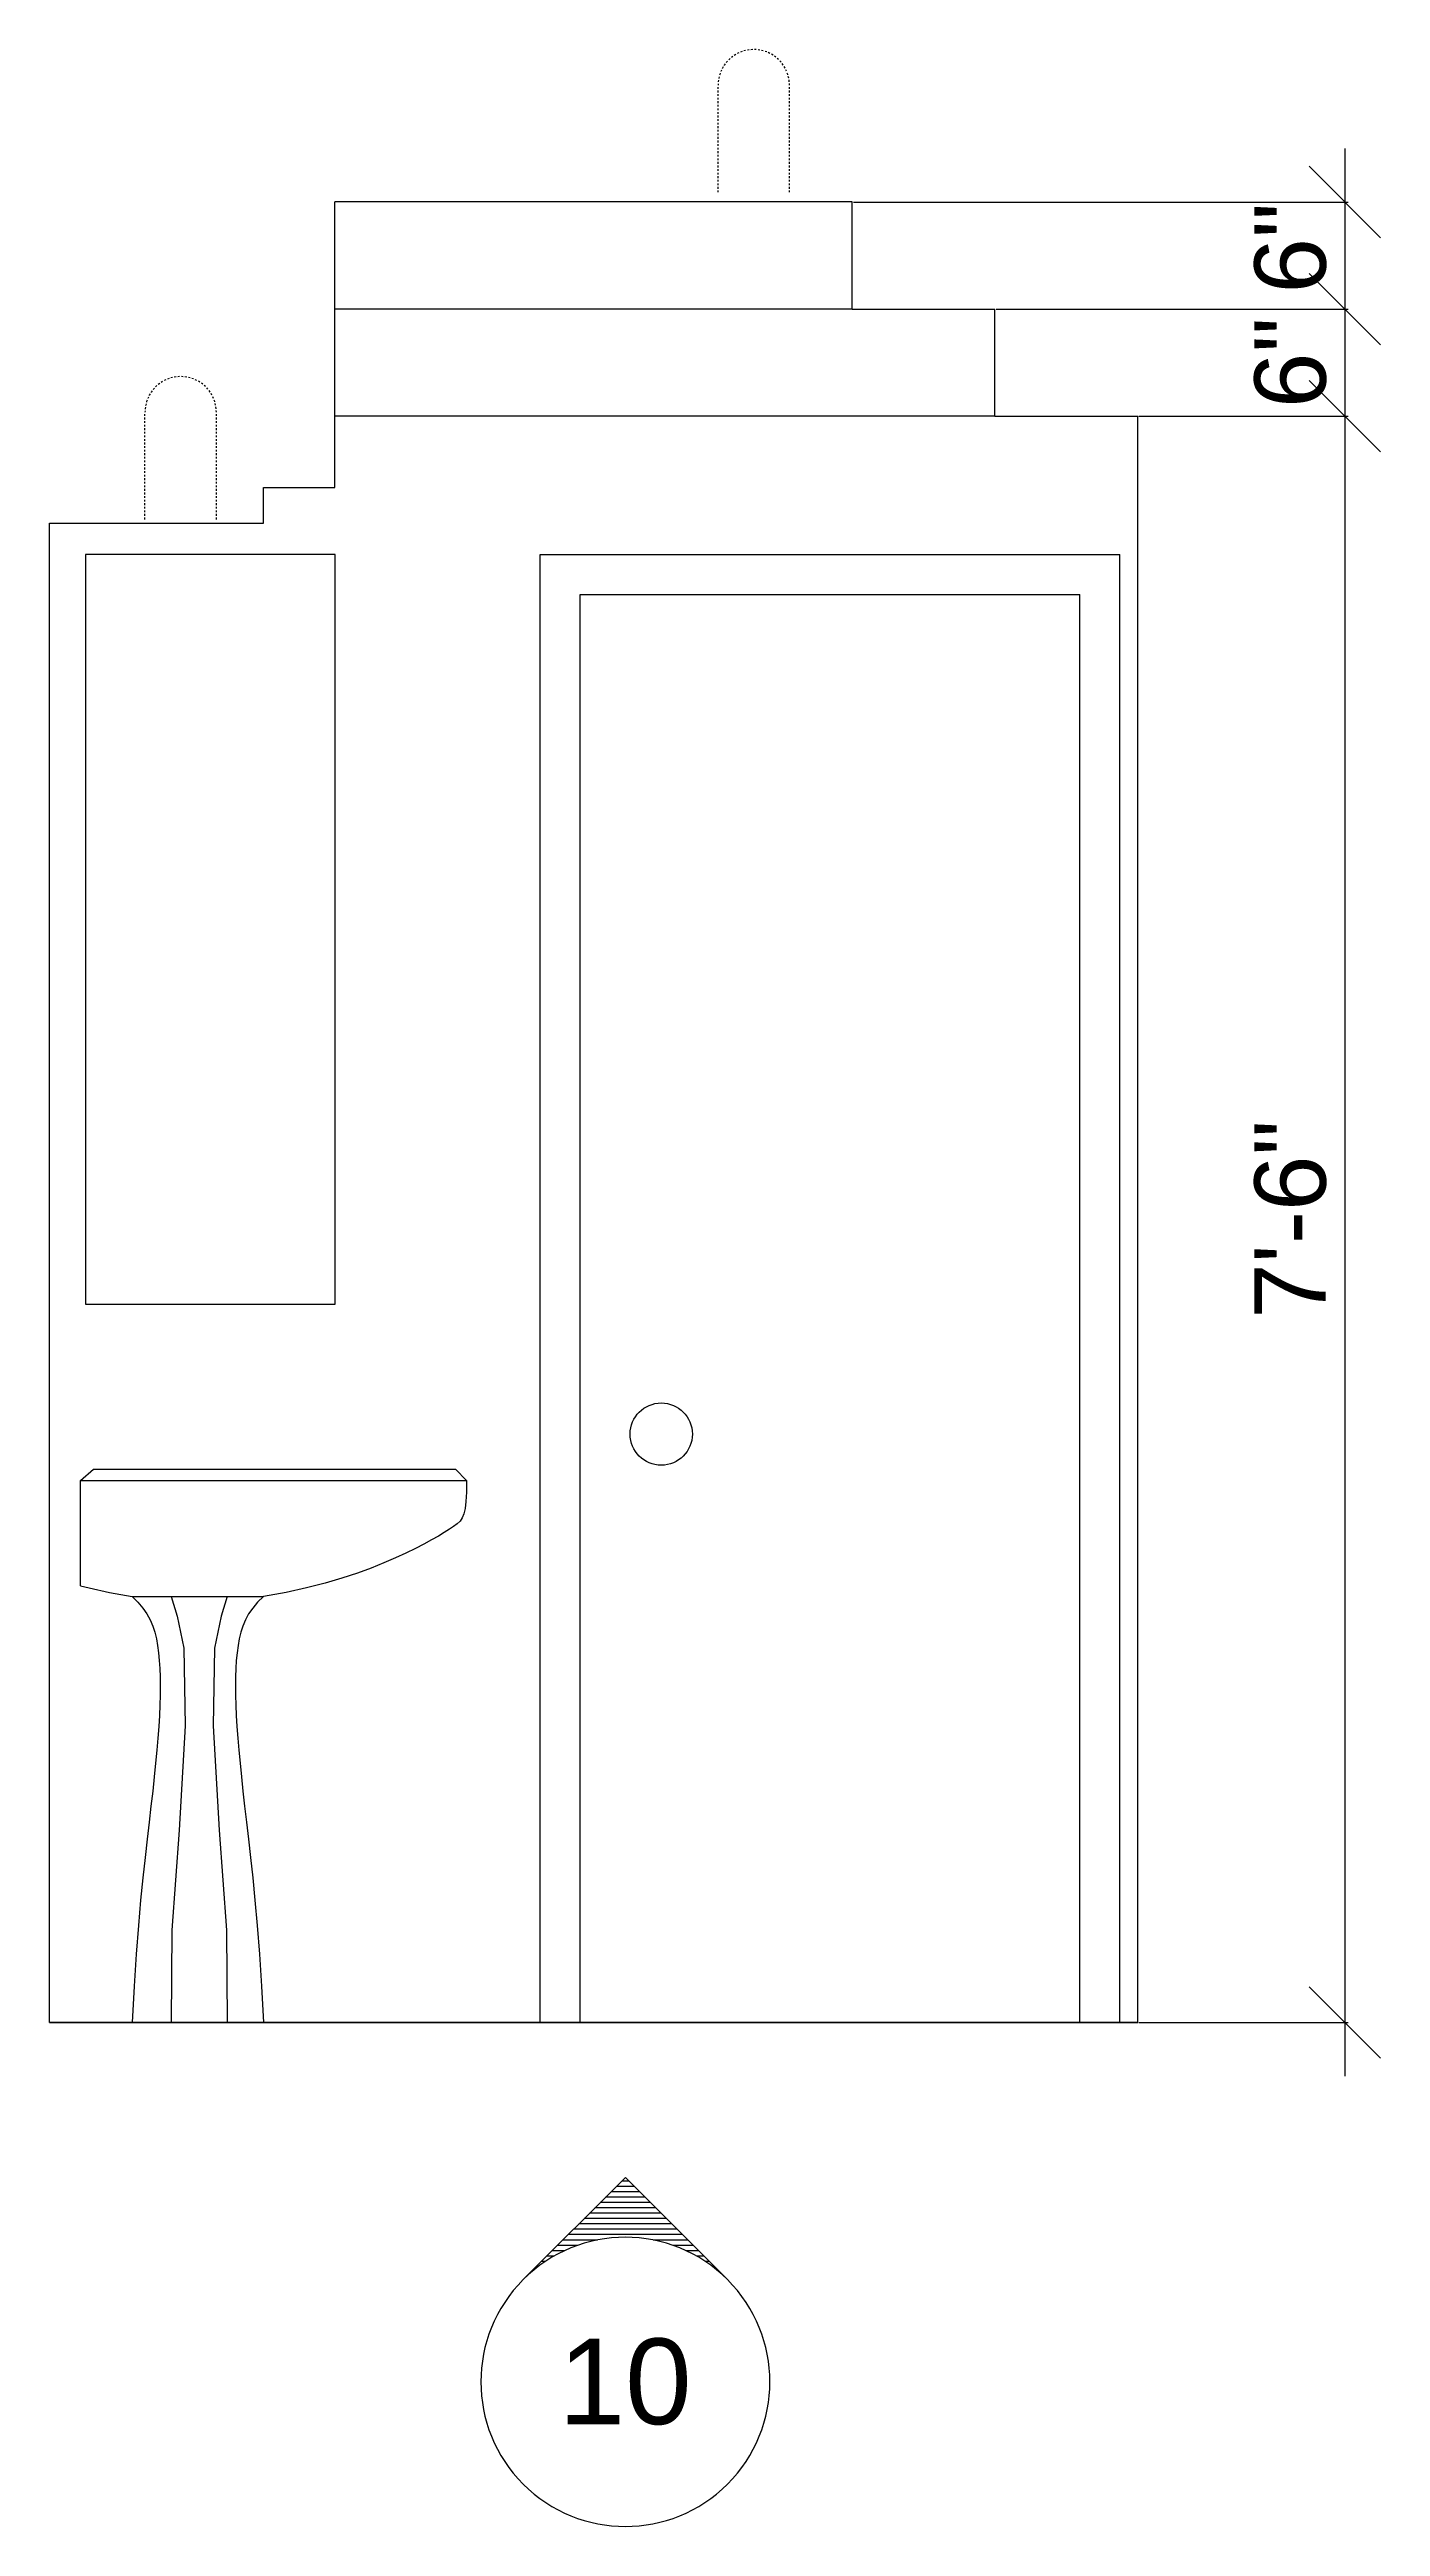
# Model space of a CAD drawing. Header units: inches. Extents: x 13 to 1535, y 73 to 1048.
# Drawn here: x 47.4 to 122, y 909.2 to 1048 of the extents above; entities that cross this region are included whole.
import ezdxf
from ezdxf.enums import TextEntityAlignment as Align

# ---------------------------------------------------------------- set-up
doc = ezdxf.new("R2010")
doc.units = ezdxf.units.IN
doc.header["$MEASUREMENT"] = 0
doc.linetypes.add('TINYDASH', pattern=[0.06, 0.03, -0.03])
for name, color, linetype in [('AR INTERIOR ELEV', 3, 'Continuous'), ('GENERAL NOTE', 4, 'Continuous'), ('MP FIXTURE', 1, 'Continuous')]:
    doc.layers.add(name, color=color, linetype=linetype)
doc.styles.add('DIMTXT', font='ARIAL.TTF', dxfattribs={"height": 4})
doc.styles.add('NOTES', font='ARIAL.TTF', dxfattribs={"height": 4})
doc.dimstyles.new('Arch', dxfattribs={"dimtxt": 0.1875, "dimasz": 4, "dimexe": 0.179993, "dimexo": 0.0625, "dimgap": 1, "dimtad": 1, "dimtoh": 1, "dimdec": 4, "dimzin": 0, "dimdsep": 46, "dimlunit": 4, "dimtxsty": 'DIMTXT', "dimblk1": 'OBLIQUE', "dimblk2": 'OBLIQUE', "dimsah": 1, "dimcen": 0.089996, "dimdle": 3, "dimadec": 0, "dimazin": 0, "dimtfac": 1, "dimtdec": 4, "dimtofl": 0, "dimtmove": 0, "dimatfit": 3, "dimldrblk": 'OBLIQUE', "dimfxl": 1, "dimfrac": 2, "dimtolj": 1, "dimtzin": 0, "dimarcsym": 0})

# ---------------------------------------------------------------- blocks, each defined once
blk = doc.blocks.new('*X14')
at = {"color": 0}
for p, q in [((774.66, 757.5), (775.5, 757.5)), ((774.91, 757.75), (775.25, 757.75)), ((773.66, 756.5), (776.5, 756.5)), ((773.91, 756.75), (776.25, 756.75)), ((774.16, 757), (776, 757)), ((774.41, 757.25), (775.75, 757.25)), ((772.41, 755.25), (777.75, 755.25)), ((772.66, 755.5), (777.5, 755.5)), ((772.91, 755.75), (777.25, 755.75)), ((773.16, 756), (777, 756)), ((773.41, 756.25), (776.75, 756.25)), ((771.16, 754), (771.35, 754)), ((771.41, 754.25), (771.75, 754.25)), ((771.66, 754.5), (772.24, 754.5)), ((771.91, 754.75), (772.86, 754.75)), ((772.16, 755), (773.78, 755)), ((776.38, 755), (778, 755)), ((777.3, 754.75), (778.25, 754.75)), ((777.92, 754.5), (778.5, 754.5)), ((778.41, 754.25), (778.75, 754.25)), ((778.81, 754), (779, 754)), ((770.41, 753.25), (770.41, 753.25)), ((770.66, 753.5), (770.68, 753.5)), ((770.91, 753.75), (770.99, 753.75)), ((779.16, 753.75), (779.25, 753.75)), ((779.47, 753.5), (779.5, 753.5)), ((779.75, 753.25), (779.75, 753.25))]:
    blk.add_line(p, q, dxfattribs=at)
blk = doc.blocks.new('_OBLIQUE')
at = {"color": 0, "linetype": 'ByBlock'}
blk.add_line((-0.5, -0.5), (0.5, 0.5), dxfattribs=at)
blk = doc.blocks.new('*D179')
at = {"layer": 'AR INTERIOR ELEV', "color": 0, "lineweight": -2}
for p, q in [((120.02, 1030.45), (120.02, 934.45)), ((108.47, 1027.45), (120.2, 1027.45)), ((108.47, 937.45), (120.2, 937.45))]:
    blk.add_line(p, q, dxfattribs=at)
at = {"layer": 'Defpoints', "color": 0}
for p in [(108.41, 1027.45), (108.41, 937.45), (120.02, 937.45)]:
    blk.add_point(p, dxfattribs=at)
at = {"layer": 'AR INTERIOR ELEV', "color": 0, "lineweight": -2, "xscale": 4, "yscale": 4, "zscale": 4}
for p, rotation in [((120.02, 1027.45), 90), ((120.02, 937.45), 270)]:
    blk.add_blockref('_OBLIQUE', p, dxfattribs=dict(at, rotation=rotation))
at = {"layer": 'AR INTERIOR ELEV', "color": 0, "insert": (116.98, 982.45), "char_height": 4, "attachment_point": 5, "rotation": 90, "style": 'DIMTXT'}
blk.add_mtext('\\A1;7\'-6"', dxfattribs=at)
blk = doc.blocks.new('*D180')
at = {"layer": 'AR INTERIOR ELEV', "color": 0, "lineweight": -2}
for p, q in [((120.02, 1036.45), (120.02, 1024.45)), ((100.47, 1033.45), (120.2, 1033.45)), ((108.54, 1027.45), (120.2, 1027.45))]:
    blk.add_line(p, q, dxfattribs=at)
at = {"layer": 'Defpoints', "color": 0}
for p in [(100.41, 1033.45), (108.47, 1027.45), (120.02, 1027.45)]:
    blk.add_point(p, dxfattribs=at)
at = {"layer": 'AR INTERIOR ELEV', "color": 0, "lineweight": -2, "xscale": 4, "yscale": 4, "zscale": 4}
for p, rotation in [((120.02, 1033.45), 90), ((120.02, 1027.45), 270)]:
    blk.add_blockref('_OBLIQUE', p, dxfattribs=dict(at, rotation=rotation))
at = {"layer": 'AR INTERIOR ELEV', "color": 0, "insert": (116.98, 1030.45), "char_height": 4, "attachment_point": 5, "rotation": 90, "style": 'DIMTXT'}
blk.add_mtext('\\A1;6"', dxfattribs=at)
blk = doc.blocks.new('*D181')
at = {"layer": 'AR INTERIOR ELEV', "color": 0, "lineweight": -2}
for p, q in [((120.02, 1042.45), (120.02, 1030.45)), ((92.47, 1039.45), (120.2, 1039.45)), ((100.54, 1033.45), (120.2, 1033.45))]:
    blk.add_line(p, q, dxfattribs=at)
at = {"layer": 'Defpoints', "color": 0}
for p in [(92.41, 1039.45), (100.47, 1033.45), (120.02, 1033.45)]:
    blk.add_point(p, dxfattribs=at)
at = {"layer": 'AR INTERIOR ELEV', "color": 0, "lineweight": -2, "xscale": 4, "yscale": 4, "zscale": 4}
for p, rotation in [((120.02, 1039.45), 90), ((120.02, 1033.45), 270)]:
    blk.add_blockref('_OBLIQUE', p, dxfattribs=dict(at, rotation=rotation))
at = {"layer": 'AR INTERIOR ELEV', "color": 0, "insert": (116.98, 1036.87), "char_height": 4, "attachment_point": 5, "rotation": 90, "style": 'DIMTXT'}
blk.add_mtext('\\A1;6"', dxfattribs=at)

msp = doc.modelspace()

# ---------------------------------------------------------------- linework, layer by layer
at = {"layer": 'AR INTERIOR ELEV', "linetype": 'TINYDASH'}
for p, q in [((84.88867, 1039.99235), (84.88867, 1045.99235)), ((88.88867, 1039.99235), (88.88867, 1045.99235)), ((52.76298, 1021.67145), (52.76298, 1027.67145)), ((56.76298, 1021.67145), (56.76298, 1027.67145))]:
    msp.add_line(p, q, dxfattribs=at)
at = {"layer": 'AR INTERIOR ELEV', "color": 7}
for p, q in [((92.41097, 1039.45319), (63.41097, 1039.45319)), ((63.41097, 1023.45319), (63.41097, 1039.45319)), ((92.41097, 1033.45319), (92.41097, 1039.45319)), ((92.41097, 1033.45319), (100.41097, 1033.45319)), ((100.41097, 1027.45319), (100.41097, 1033.45319)), ((100.41097, 1027.45319), (108.41097, 1027.45319)), ((108.41097, 937.45319), (108.41097, 1027.45319)), ((59.41097, 1021.45319), (59.41097, 1023.45319)), ((59.41097, 1023.45319), (63.41097, 1023.45319)), ((47.41097, 1021.45319), (59.41097, 1021.45319)), ((47.41097, 937.45319), (47.41097, 1021.45319))]:
    msp.add_line(p, q, dxfattribs=at)
at = {"layer": 'AR INTERIOR ELEV'}
for p, q in [((92.41097, 1033.45319), (63.41097, 1033.45319)), ((100.41097, 1027.45319), (63.41097, 1027.45319)), ((74.91097, 1019.70319), (107.41097, 1019.70319)), ((74.91097, 937.45319), (74.91097, 1019.70319)), ((107.41097, 937.45319), (107.41097, 1019.70319)), ((77.16097, 1017.45319), (105.16097, 1017.45319)), ((77.16097, 937.45319), (77.16097, 1017.45319)), ((105.16097, 937.45319), (105.16097, 1017.45319)), ((49.15464, 967.82819), (49.87998, 968.45319)), ((49.15464, 961.92117), (49.15464, 967.82819))]:
    msp.add_line(p, q, dxfattribs=at)
msp.add_lwpolyline([(49.42098, 977.70319), (63.42098, 977.70319), (63.42098, 1019.70319), (49.42098, 1019.70319)], close=True, dxfattribs=at)
for points in [[(73.96339, 923.04766), (79.69096, 928.77522)], [(79.69096, 928.77522), (85.41852, 923.04766)]]:
    msp.add_lwpolyline(points, dxfattribs=at)
msp.add_circle((81.70304, 970.42194), 1.74366, dxfattribs=at)
at = {"layer": 'AR INTERIOR ELEV', "linetype": 'TINYDASH'}
for centre in [(86.88867, 1045.99235), (54.76298, 1027.67145)]:
    msp.add_arc(centre, 2, 0, 180, dxfattribs=at)
at = {"layer": 'AR INTERIOR ELEV'}
for start, end in [(45, 135), (135, 225), (315, 45), (225, 315)]:
    msp.add_arc((79.69096, 917.32009), 8.1, start, end, dxfattribs=at)
at = {"layer": 'GENERAL NOTE'}
for p, q in [((47.41097, 937.45319), (108.41097, 937.45319)), ((108.41097, 937.45319), (47.41097, 937.45319))]:
    msp.add_line(p, q, dxfattribs=at)
at = {"layer": 'MP FIXTURE', "color": 3, "linetype": 'Continuous'}
for p, q in [((70.16156, 968.45319), (70.78656, 967.82819)), ((52.03656, 937.45319), (59.41156, 937.45319))]:
    msp.add_line(p, q, dxfattribs=at)
at = {"layer": 'MP FIXTURE', "color": 3}
msp.add_line((52.03656, 961.32819), (59.41156, 961.32819), dxfattribs=at)
at = {"layer": 'MP FIXTURE', "color": 3, "linetype": 'Continuous'}
for points in [[(49.15464, 967.82819), (50.90621, 967.82819), (60.5419, 967.82819), (70.78656, 967.82819)], [(49.87998, 968.45319), (51.10367, 968.45319), (60.34444, 968.45319), (70.16156, 968.45319)], [(70.78656, 967.82819), (70.77954, 967.16615), (70.75605, 966.64796), (70.71244, 966.2502), (70.64505, 965.94949), (70.55022, 965.7224), (70.42431, 965.54553), (70.26365, 965.39546), (70.06459, 965.24881), (70.06459, 965.24881), (69.82378, 965.08623), (69.53905, 964.9048), (69.20854, 964.70563), (68.8304, 964.48986), (68.40276, 964.25864), (67.92375, 964.0131), (67.39153, 963.75437), (66.80423, 963.48359), (66.80423, 963.48359), (66.15903, 963.20251), (65.44931, 962.91526), (64.66748, 962.6266), (63.80598, 962.34126), (62.85721, 962.06401), (61.81361, 961.79958), (60.66758, 961.55272), (59.41156, 961.32819)], [(49.15464, 961.92117), (49.6345, 961.79958), (50.78053, 961.55272), (52.03656, 961.32819)], [(52.03656, 961.32819), (52.37054, 960.99806), (52.64774, 960.67047), (52.87444, 960.34204), (53.0569, 960.00941), (53.20141, 959.6692), (53.31423, 959.31804), (53.40164, 958.95257), (53.46991, 958.5694), (53.46991, 958.5694), (53.52433, 958.16554), (53.56618, 957.73945), (53.59575, 957.28996), (53.61333, 956.81589), (53.61923, 956.31609), (53.61372, 955.78938), (53.59711, 955.23458), (53.56968, 954.65053), (53.56968, 954.65053), (53.53173, 954.03584), (53.48355, 953.38825), (53.42543, 952.70526), (53.35767, 951.98439), (53.28055, 951.22316), (53.19437, 950.41907), (53.09942, 949.56964), (52.996, 948.67239), (52.996, 948.67239), (52.88466, 947.72087), (52.76704, 946.69288), (52.64506, 945.56223), (52.52063, 944.30275), (52.39565, 942.88828), (52.27204, 941.29265), (52.1517, 939.48967), (52.03656, 937.45319)], [(54.22406, 961.32819), (54.56312, 960.21682), (54.93726, 958.41963), (55.01209, 954.07643), (54.67536, 948.23557), (54.2638, 942.61936), (54.22406, 937.45319)], [(57.36817, 961.32819), (57.02911, 960.21682), (56.65496, 958.41963), (56.58013, 954.07643), (56.91686, 948.23557), (57.32842, 942.61936), (57.36817, 937.45319)], [(59.41156, 961.32819), (59.07757, 960.99806), (58.80037, 960.67047), (58.57367, 960.34204), (58.39121, 960.00941), (58.2467, 959.6692), (58.13388, 959.31804), (58.04647, 958.95257), (57.9782, 958.5694), (57.9782, 958.5694), (57.92378, 958.16554), (57.88193, 957.73945), (57.85236, 957.28996), (57.83478, 956.81589), (57.82888, 956.31609), (57.83439, 955.78938), (57.851, 955.23458), (57.87843, 954.65053), (57.87843, 954.65053), (57.91638, 954.03584), (57.96456, 953.38825), (58.02268, 952.70526), (58.09044, 951.98439), (58.16756, 951.22316), (58.25374, 950.41907), (58.34869, 949.56964), (58.45211, 948.67239), (58.45211, 948.67239), (58.56346, 947.72087), (58.68107, 946.69288), (58.80305, 945.56223), (58.92748, 944.30275), (59.05246, 942.88828), (59.17607, 941.29265), (59.29641, 939.48967), (59.41156, 937.45319)]]:
    msp.add_lwpolyline(points, dxfattribs=at)

# ---------------------------------------------------------------- block references
at = {"layer": 'AR INTERIOR ELEV', "xscale": -1.2, "yscale": 1.200000000000003, "zscale": 1.2}
msp.add_blockref('*X14', (1009.78614, 19.26823), dxfattribs=at)

# ---------------------------------------------------------------- texts
at = {"layer": 'AR INTERIOR ELEV', "style": 'NOTES'}
msp.add_text('10', height=4.8, dxfattribs=at).set_placement((79.67831, 917.35166), align=Align.MIDDLE)

# ---------------------------------------------------------------- dimensions: what is measured, and where the dimension line sits
at = {"layer": 'AR INTERIOR ELEV'}
for base, p1, p2, picture, middle in [((120.02015, 1033.45319), (92.41097, 1039.45319), (100.47347, 1033.45319), '*D181', (120.02015, 1036.86789)), ((120.02015, 1027.45319), (100.41097, 1033.45319), (108.47347, 1027.45319), '*D180', (120.02015, 1030.45319))]:
    dim = msp.add_linear_dim(base=base, p1=p1, p2=p2, angle=90, dimstyle='Arch', dxfattribs=at)
    dim.commit()
    dim.dimension.update_dxf_attribs({"geometry": picture, "text_midpoint": middle, "dimtype": 160})
dim = msp.add_linear_dim(base=(120.02015, 937.45319), p1=(108.41097, 1027.45319), p2=(108.41097, 937.45319), angle=90, dimstyle='Arch', dxfattribs=at)
dim.commit()
dim.dimension.update_dxf_attribs({"geometry": '*D179', "text_midpoint": (116.97785, 982.45319)})

doc.saveas('drawing.dxf')
